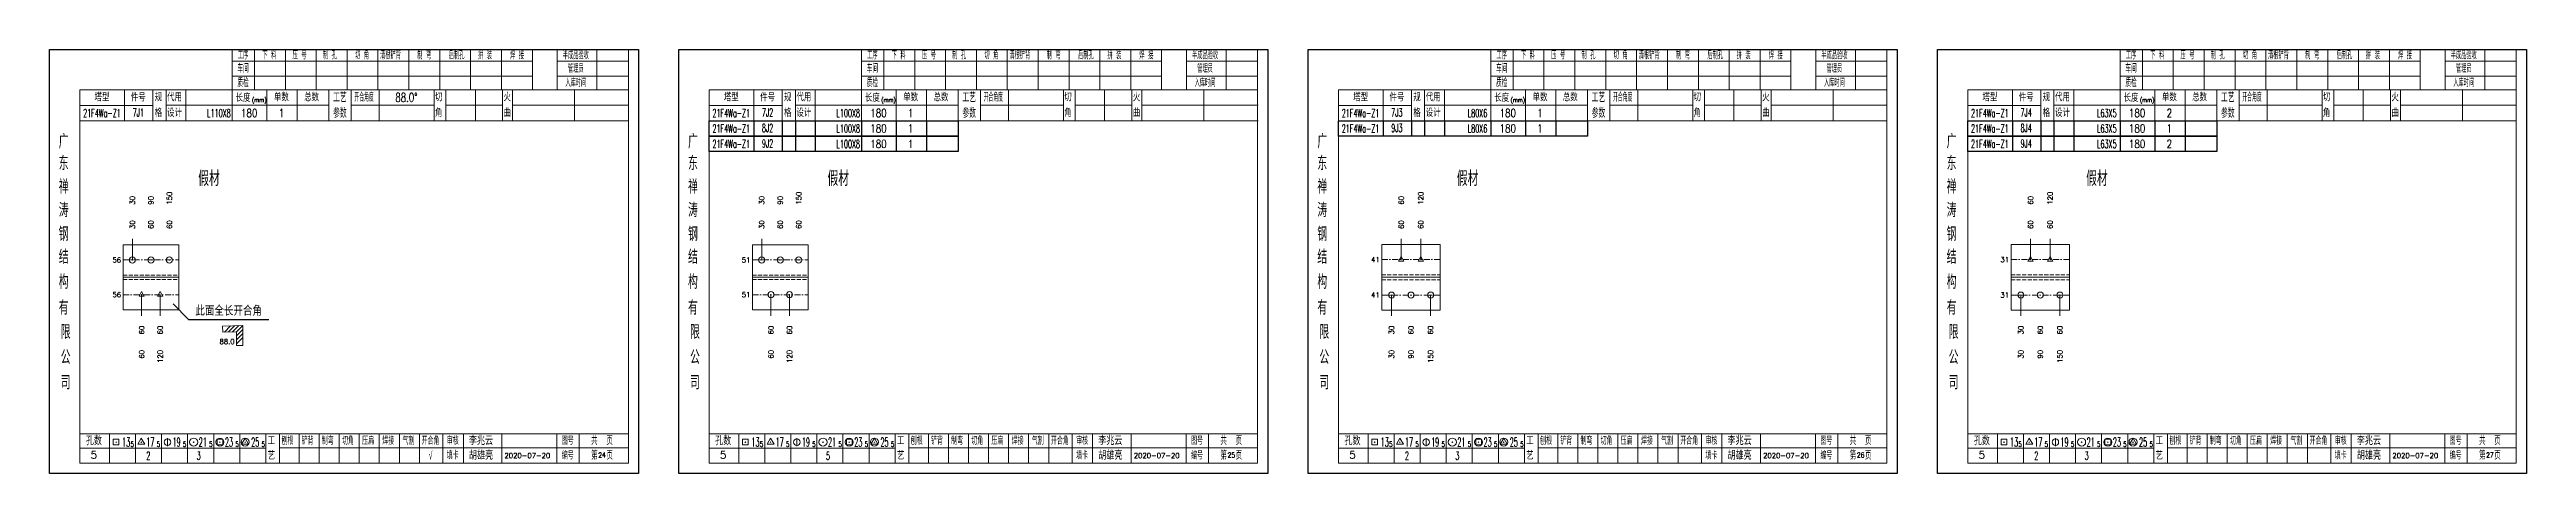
# Model space of a CAD drawing. Extents: x 1310 to 15542, y -76 to 8381.
# Drawn here: x 8695 to 9924, y 1944 to 2154 of the extents above; entities that cross this region are included whole.
import ezdxf
from ezdxf.enums import TextEntityAlignment as Align

# ---------------------------------------------------------------- set-up
doc = ezdxf.new("R2010")
doc.units = 0
doc.header["$MEASUREMENT"] = 0
doc.linetypes.add('一点画线', pattern=[5.2, 3, -1, 0.2, -1])
doc.linetypes.add('虚线', pattern=[2.75, 2, -0.75])
doc.layers.get('0').update_dxf_attribs({"linetype": 'CONTINUOUS', "lineweight": 25})
for name, color, linetype, lineweight in [('1', 7, 'CONTINUOUS', 25), ('2', 7, 'CONTINUOUS', 25), ('4', 7, 'CONTINUOUS', 25), ('5', 7, 'CONTINUOUS', 25)]:
    doc.layers.add(name, color=color, linetype=linetype, lineweight=lineweight)
doc.styles.add('HZ', font='txt.shx', dxfattribs={"width": 0.7, "oblique": 12, "bigfont": 'hztxt.shx'})
doc.styles.get("Standard").update_dxf_attribs({"font": 'simplex.shx', "width": 0.7, "height": 3, "bigfont": 'gbhzfs.shx'})

msp = doc.modelspace()

# ---------------------------------------------------------------- texts
at = {"color": 7, "linetype": 'Continuous', "lineweight": 13}
for s, p in [('30', (8736.507, 2076.974)), ('90', (8745.696, 2076.974)), ('150', (8754.886, 2076.974)), ('30', (9048.637, 2076.974)), ('90', (9057.826, 2076.974)), ('150', (9067.016, 2076.974)), ('60', (9365.853, 2076.974)), ('120', (9375.535, 2076.974)), ('60', (9677.983, 2076.974)), ('120', (9687.665, 2076.974))]:
    msp.add_text(s, height=2.5, rotation=90, dxfattribs=at).set_placement(p, align=Align.MIDDLE_LEFT)
at = {"color": 8, "linetype": 'Continuous', "lineweight": 9}
for s, p in [('30', (8736.507, 2064.974)), ('60', (8745.696, 2064.974)), ('60', (8754.886, 2064.974)), ('30', (9048.637, 2064.974)), ('60', (9057.826, 2064.974)), ('60', (9067.016, 2064.974)), ('60', (9365.853, 2064.974)), ('60', (9375.535, 2064.974)), ('60', (9677.983, 2064.974)), ('60', (9687.665, 2064.974))]:
    msp.add_text(s, height=2.5, rotation=90, dxfattribs=at).set_placement(p, align=Align.MIDDLE_LEFT)
at = {"color": 7, "linetype": 'Continuous', "lineweight": 13}
for s, p in [('56', (8730.912, 2049.565)), ('51', (9043.042, 2049.565)), ('41', (9355.172, 2049.787)), ('31', (9667.302, 2049.787)), ('56', (8730.912, 2032.383)), ('51', (9043.042, 2032.383)), ('41', (9355.172, 2032.162)), ('31', (9667.302, 2032.162))]:
    msp.add_text(s, height=2.5, dxfattribs=at).set_placement(p, align=Align.MIDDLE_RIGHT)
at = {"color": 2, "style": 'HZ'}
msp.add_text('此面全长开合角', height=4.5, dxfattribs=at).set_placement((8767.716, 2021.979))
at = {"layer": '1', "color": 8, "linetype": 'Continuous', "lineweight": 9}
for s, p in [('60', (8741.101, 2016.974)), ('60', (8750.291, 2016.974)), ('60', (9053.231, 2016.974)), ('60', (9062.421, 2016.974)), ('30', (9361.012, 2016.974)), ('60', (9370.694, 2016.974)), ('60', (9380.376, 2016.974)), ('30', (9673.142, 2016.974)), ('60', (9682.824, 2016.974)), ('60', (9692.506, 2016.974))]:
    msp.add_text(s, height=2.5, rotation=90, dxfattribs=at).set_placement(p, align=Align.MIDDLE_RIGHT)
at = {"layer": '1', "color": 7, "linetype": 'Continuous', "lineweight": 13}
for s, p in [('60', (8741.101, 2004.974)), ('120', (8750.291, 2004.974)), ('60', (9053.231, 2004.974)), ('120', (9062.421, 2004.974)), ('30', (9361.012, 2004.974)), ('90', (9370.694, 2004.974)), ('150', (9380.376, 2004.974)), ('30', (9673.142, 2004.974)), ('90', (9682.824, 2004.974)), ('150', (9692.506, 2004.974))]:
    msp.add_text(s, height=2.5, rotation=90, dxfattribs=at).set_placement(p, align=Align.MIDDLE_RIGHT)
at = {"layer": '2', "color": 7, "linetype": 'Continuous', "lineweight": 13}
msp.add_text('88.0', height=2.5, dxfattribs=at).set_placement((8787.215, 2007.151), align=Align.BOTTOM_RIGHT)
at = {"layer": '4', "color": 1, "linetype": 'Continuous', "lineweight": 25}
for s, height, width, p in [('工序', 3.7, 0.7, (8791.412, 2150.931)), ('下 料', 3.7, 0.7, (8804.412, 2150.931)), ('压 号', 3.7, 0.7, (8819.412, 2150.931)), ('制 孔', 3.7, 0.7, (8834.412, 2150.931)), ('切 角', 3.7, 0.7, (8850.412, 2150.931)), ('清根铲背 ', 3.7, 0.7, (8865.412, 2150.931)), (' 制 弯', 3.7, 0.7, (8880.412, 2150.931)), (' 后制孔', 3.7, 0.7, (8896.412, 2150.931)), ('拼 装', 3.7, 0.7, (8911.412, 2150.931)), (' 焊 接', 3.7, 0.7, (8926.412, 2150.931)), ('半成品验收', 3.7, 0.7, (8956.412, 2150.931)), ('工序', 3.7, 0.7, (9103.542, 2150.931)), ('下 料', 3.7, 0.7, (9116.542, 2150.931)), ('压 号', 3.7, 0.7, (9131.542, 2150.931)), ('制 孔', 3.7, 0.7, (9146.542, 2150.931)), ('切 角', 3.7, 0.7, (9162.542, 2150.931)), ('清根铲背 ', 3.7, 0.7, (9177.542, 2150.931)), (' 制 弯', 3.7, 0.7, (9192.542, 2150.931)), (' 后制孔', 3.7, 0.7, (9208.542, 2150.931)), ('拼 装', 3.7, 0.7, (9223.542, 2150.931)), (' 焊 接', 3.7, 0.7, (9238.542, 2150.931)), ('半成品验收', 3.7, 0.7, (9268.542, 2150.931)), ('工序', 3.7, 0.7, (9415.672, 2150.931)), ('下 料', 3.7, 0.7, (9428.672, 2150.931)), ('压 号', 3.7, 0.7, (9443.672, 2150.931)), ('制 孔', 3.7, 0.7, (9458.672, 2150.931)), ('切 角', 3.7, 0.7, (9474.672, 2150.931)), ('清根铲背 ', 3.7, 0.7, (9489.672, 2150.931)), (' 制 弯', 3.7, 0.7, (9504.672, 2150.931)), (' 后制孔', 3.7, 0.7, (9520.672, 2150.931)), ('拼 装', 3.7, 0.7, (9535.672, 2150.931)), (' 焊 接', 3.7, 0.7, (9550.672, 2150.931)), ('半成品验收', 3.7, 0.7, (9580.672, 2150.931)), ('工序', 3.7, 0.7, (9727.802, 2150.931)), ('下 料', 3.7, 0.7, (9740.802, 2150.931)), ('压 号', 3.7, 0.7, (9755.802, 2150.931)), ('制 孔', 3.7, 0.7, (9770.802, 2150.931)), ('切 角', 3.7, 0.7, (9786.802, 2150.931)), ('清根铲背 ', 3.7, 0.7, (9801.802, 2150.931)), (' 制 弯', 3.7, 0.7, (9816.802, 2150.931)), (' 后制孔', 3.7, 0.7, (9832.802, 2150.931)), ('拼 装', 3.7, 0.7, (9847.802, 2150.931)), (' 焊 接', 3.7, 0.7, (9862.802, 2150.931)), ('半成品验收', 3.7, 0.7, (9892.802, 2150.931)), ('质检', 4, 0.7, (8791.412, 2137.271)), ('车间', 4, 0.7, (8791.412, 2144.331)), ('入库时间', 3.7, 0.7, (8956.412, 2137.271)), ('管理员', 3.7, 0.7, (8956.412, 2144.331)), ('质检', 4, 0.7, (9103.542, 2137.271)), ('车间', 4, 0.7, (9103.542, 2144.331)), ('入库时间', 3.7, 0.7, (9268.542, 2137.271)), ('管理员', 3.7, 0.7, (9268.542, 2144.331)), ('质检', 4, 0.7, (9415.672, 2137.271)), ('车间', 4, 0.7, (9415.672, 2144.331)), ('入库时间', 3.7, 0.7, (9580.672, 2137.271)), ('管理员', 3.7, 0.7, (9580.672, 2144.331)), ('质检', 4, 0.7, (9727.802, 2137.271)), ('车间', 4, 0.7, (9727.802, 2144.331)), ('入库时间', 3.7, 0.7, (9892.802, 2137.271)), ('管理员', 3.7, 0.7, (9892.802, 2144.331)), ('(mm)', 2.24, 0.7, (8799.412, 2128.831)), ('工艺', 4.8, 0.7, (8839.412, 2130.091)), ('开合角度', 4, 0.6, (8851.412, 2130.091)), ('88.0%%d', 4.47, 0.7, (8872.412, 2130.091)), ('(mm)', 2.24, 0.7, (9111.542, 2128.831)), ('工艺', 4.8, 0.7, (9151.542, 2130.091)), ('开合角度', 4, 0.6, (9163.542, 2130.091)), ('(mm)', 2.24, 0.7, (9423.672, 2128.831)), ('工艺', 4.8, 0.7, (9463.672, 2130.091)), ('开合角度', 4, 0.6, (9475.672, 2130.091)), ('(mm)', 2.24, 0.7, (9735.802, 2128.831)), ('工艺', 4.8, 0.7, (9775.802, 2130.091)), ('开合角度', 4, 0.6, (9787.802, 2130.091)), ('21F4Wa-Z1', 4, 0.5, (8721.412, 2122.351)), ('7J1', 4, 0.5, (8739.412, 2122.601)), ('L110X8', 4, 0.5, (8779.412, 2122.331)), ('180', 4, 0.8, (8794.412, 2122.381)), ('1', 4, 0.8, (8810.412, 2122.381)), ('参数', 4.8, 0.7, (8839.412, 2122.381)), ('21F4Wa-Z1', 4, 0.5, (9033.542, 2122.351)), ('21F4Wa-Z1', 4, 0.5, (9033.542, 2114.701)), ('7J2', 4, 0.5, (9051.542, 2122.601)), ('8J2', 4, 0.5, (9051.542, 2114.951)), ('L100X8', 4, 0.5, (9091.542, 2122.331)), ('L100X8', 4, 0.5, (9091.542, 2114.681)), ('180', 4, 0.8, (9106.542, 2122.381)), ('180', 4, 0.8, (9106.542, 2114.731)), ('1', 4, 0.8, (9122.542, 2122.381)), ('1', 4, 0.8, (9122.542, 2114.731)), ('参数', 4.8, 0.7, (9151.542, 2122.381)), ('21F4Wa-Z1', 4, 0.5, (9345.672, 2122.351)), ('21F4Wa-Z1', 4, 0.5, (9345.672, 2114.701)), ('7J3', 4, 0.5, (9363.672, 2122.601)), ('9J3', 4, 0.5, (9363.672, 2114.951)), ('L80X6', 4, 0.5, (9403.672, 2122.331)), ('L80X6', 4, 0.5, (9403.672, 2114.681)), ('180', 4, 0.8, (9418.672, 2122.381)), ('180', 4, 0.8, (9418.672, 2114.731)), ('1', 4, 0.8, (9434.672, 2122.381)), ('1', 4, 0.8, (9434.672, 2114.731)), ('参数', 4.8, 0.7, (9463.672, 2122.381)), ('21F4Wa-Z1', 4, 0.5, (9657.802, 2122.351)), ('21F4Wa-Z1', 4, 0.5, (9657.802, 2114.701)), ('7J4', 4, 0.5, (9675.802, 2122.601)), ('8J4', 4, 0.5, (9675.802, 2114.951)), ('L63X5', 4, 0.5, (9715.802, 2122.331)), ('L63X5', 4, 0.5, (9715.802, 2114.681)), ('180', 4, 0.8, (9730.802, 2122.381)), ('180', 4, 0.8, (9730.802, 2114.731)), ('2', 4, 0.8, (9746.802, 2122.381)), ('1', 4, 0.8, (9746.802, 2114.731)), ('参数', 4.8, 0.7, (9775.802, 2122.381)), ('广', 6.96, 0.7, (8702.412, 2108.301)), ('东', 6.96, 0.7, (8702.412, 2097.511)), ('广', 6.96, 0.7, (9014.542, 2108.301)), ('东', 6.96, 0.7, (9014.542, 2097.511)), ('21F4Wa-Z1', 4, 0.5, (9033.542, 2107.051)), ('9J2', 4, 0.5, (9051.542, 2107.301)), ('L100X8', 4, 0.5, (9091.542, 2107.031)), ('180', 4, 0.8, (9106.542, 2107.081)), ('1', 4, 0.8, (9122.542, 2107.081)), ('广', 6.96, 0.7, (9326.672, 2108.301)), ('东', 6.96, 0.7, (9326.672, 2097.511)), ('广', 6.96, 0.7, (9638.802, 2108.301)), ('东', 6.96, 0.7, (9638.802, 2097.511)), ('21F4Wa-Z1', 4, 0.5, (9657.802, 2107.051)), ('9J4', 4, 0.5, (9675.802, 2107.301)), ('L63X5', 4, 0.5, (9715.802, 2107.031)), ('180', 4, 0.8, (9730.802, 2107.081)), ('2', 4, 0.8, (9746.802, 2107.081)), ('禅', 6.96, 0.7, (8702.412, 2085.921)), ('禅', 6.96, 0.7, (9014.542, 2085.921)), ('禅', 6.96, 0.7, (9326.672, 2085.921)), ('禅', 6.96, 0.7, (9638.802, 2085.921)), ('涛', 6.96, 0.7, (8702.412, 2074.321)), ('涛', 6.96, 0.7, (9014.542, 2074.321)), ('涛', 6.96, 0.7, (9326.672, 2074.321)), ('涛', 6.96, 0.7, (9638.802, 2074.321)), ('钢', 6.96, 0.7, (8702.412, 2062.431)), ('钢', 6.96, 0.7, (9014.542, 2062.431)), ('钢', 6.96, 0.7, (9326.672, 2062.431)), ('钢', 6.96, 0.7, (9638.802, 2062.431)), ('结', 6.96, 0.7, (8702.412, 2051.121)), ('结', 6.96, 0.7, (9014.542, 2051.121)), ('结', 6.96, 0.7, (9326.672, 2051.121)), ('结', 6.96, 0.7, (9638.802, 2051.121)), ('构', 6.96, 0.7, (8702.412, 2038.741)), ('构', 6.96, 0.7, (9014.542, 2038.741)), ('构', 6.96, 0.7, (9326.672, 2038.741)), ('构', 6.96, 0.7, (9638.802, 2038.741)), ('有', 6.96, 0.7, (8702.412, 2025.931)), ('有', 6.96, 0.7, (9014.542, 2025.931)), ('有', 6.96, 0.7, (9326.672, 2025.931)), ('有', 6.96, 0.7, (9638.802, 2025.931)), ('限', 6.96, 0.7, (8703.412, 2013.931)), ('限', 6.96, 0.7, (9015.542, 2013.931)), ('限', 6.96, 0.7, (9327.672, 2013.931)), ('限', 6.96, 0.7, (9639.802, 2013.931)), ('公', 6.96, 0.7, (8703.412, 2001.391)), ('公', 6.96, 0.7, (9015.542, 2001.391)), ('公', 6.96, 0.7, (9327.672, 2001.391)), ('公', 6.96, 0.7, (9639.802, 2001.391)), ('司', 6.96, 0.7, (8703.412, 1988.911)), ('司', 6.96, 0.7, (9015.542, 1988.911)), ('司', 6.96, 0.7, (9327.672, 1988.911)), ('司', 6.96, 0.7, (9639.802, 1988.911)), ('13', 4.47, 0.5, (8733.412, 1959.331)), ('5', 2.68, 0.6, (8736.412, 1958.331)), ('2', 4, 0.5, (8744.412, 1952.581)), ('17', 4.47, 0.5, (8745.412, 1959.331)), ('5', 2.68, 0.6, (8749.412, 1958.331)), ('19', 4.47, 0.5, (8758.412, 1959.331)), ('5', 2.68, 0.6, (8762.412, 1958.331)), ('3', 4, 0.5, (8769.412, 1952.581)), ('21', 4.47, 0.5, (8771.412, 1959.331)), ('5', 2.68, 0.6, (8775.412, 1958.331)), ('23', 4.47, 0.5, (8784.412, 1959.331)), ('5', 2.68, 0.6, (8788.412, 1958.331)), ('25', 4.47, 0.5, (8797.412, 1959.331)), ('5', 2.68, 0.6, (8801.412, 1958.331)), ('刨根', 3.7, 0.8, (8813.412, 1959.931)), ('铲背', 3.7, 0.8, (8823.412, 1959.931)), ('制弯', 3.7, 0.8, (8833.412, 1959.931)), ('切角', 3.7, 0.8, (8843.412, 1959.931)), ('压扁', 3.7, 0.8, (8853.412, 1959.931)), ('焊接', 3.7, 0.8, (8863.412, 1959.931)), ('气割', 3.7, 0.8, (8873.412, 1959.931)), ('开合角', 3.7, 0.8, (8884.412, 1959.931)), ('√', 4, 0.6, (8884.412, 1952.661)), ('填卡', 3.7, 0.8, (8895.412, 1952.661)), ('审核', 3.7, 0.8, (8895.412, 1959.931)), ('编号', 3.7, 0.8, (8952.412, 1952.661)), ('图号', 3.7, 0.8, (8952.412, 1959.931)), ('第  页', 4, 0.8, (8969.412, 1952.661)), ('共  页', 4, 0.8, (8969.412, 1959.931)), ('13', 4.47, 0.5, (9045.542, 1959.331)), ('5', 2.68, 0.6, (9048.542, 1958.331)), ('17', 4.47, 0.5, (9057.542, 1959.331)), ('5', 2.68, 0.6, (9061.542, 1958.331)), ('19', 4.47, 0.5, (9070.542, 1959.331)), ('5', 2.68, 0.6, (9074.542, 1958.331)), ('5', 4, 0.5, (9081.542, 1952.581)), ('21', 4.47, 0.5, (9083.542, 1959.331)), ('5', 2.68, 0.6, (9087.542, 1958.331)), ('23', 4.47, 0.5, (9096.542, 1959.331)), ('5', 2.68, 0.6, (9100.542, 1958.331)), ('25', 4.47, 0.5, (9109.542, 1959.331)), ('5', 2.68, 0.6, (9113.542, 1958.331)), ('刨根', 3.7, 0.8, (9125.542, 1959.931)), ('铲背', 3.7, 0.8, (9135.542, 1959.931)), ('制弯', 3.7, 0.8, (9145.542, 1959.931)), ('切角', 3.7, 0.8, (9155.542, 1959.931)), ('压扁', 3.7, 0.8, (9165.542, 1959.931)), ('焊接', 3.7, 0.8, (9175.542, 1959.931)), ('气割', 3.7, 0.8, (9185.542, 1959.931)), ('开合角', 3.7, 0.8, (9196.542, 1959.931)), ('填卡', 3.7, 0.8, (9207.542, 1952.661)), ('审核', 3.7, 0.8, (9207.542, 1959.931)), ('编号', 3.7, 0.8, (9264.542, 1952.661)), ('图号', 3.7, 0.8, (9264.542, 1959.931)), ('第  页', 4, 0.8, (9281.542, 1952.661)), ('共  页', 4, 0.8, (9281.542, 1959.931)), ('13', 4.47, 0.5, (9357.672, 1959.331)), ('5', 2.68, 0.6, (9360.672, 1958.331)), ('2', 4, 0.5, (9368.672, 1952.581)), ('17', 4.47, 0.5, (9369.672, 1959.331)), ('5', 2.68, 0.6, (9373.672, 1958.331)), ('19', 4.47, 0.5, (9382.672, 1959.331)), ('5', 2.68, 0.6, (9386.672, 1958.331)), ('3', 4, 0.5, (9393.672, 1952.581)), ('21', 4.47, 0.5, (9395.672, 1959.331)), ('5', 2.68, 0.6, (9399.672, 1958.331)), ('23', 4.47, 0.5, (9408.672, 1959.331)), ('5', 2.68, 0.6, (9412.672, 1958.331)), ('25', 4.47, 0.5, (9421.672, 1959.331)), ('5', 2.68, 0.6, (9425.672, 1958.331)), ('刨根', 3.7, 0.8, (9437.672, 1959.931)), ('铲背', 3.7, 0.8, (9447.672, 1959.931)), ('制弯', 3.7, 0.8, (9457.672, 1959.931)), ('切角', 3.7, 0.8, (9467.672, 1959.931)), ('压扁', 3.7, 0.8, (9477.672, 1959.931)), ('焊接', 3.7, 0.8, (9487.672, 1959.931)), ('气割', 3.7, 0.8, (9497.672, 1959.931)), ('开合角', 3.7, 0.8, (9508.672, 1959.931)), ('填卡', 3.7, 0.8, (9519.672, 1952.661)), ('审核', 3.7, 0.8, (9519.672, 1959.931)), ('编号', 3.7, 0.8, (9576.672, 1952.661)), ('图号', 3.7, 0.8, (9576.672, 1959.931)), ('第  页', 4, 0.8, (9593.672, 1952.661)), ('共  页', 4, 0.8, (9593.672, 1959.931)), ('13', 4.47, 0.5, (9669.802, 1959.331)), ('5', 2.68, 0.6, (9672.802, 1958.331)), ('2', 4, 0.5, (9680.802, 1952.581)), ('17', 4.47, 0.5, (9681.802, 1959.331)), ('5', 2.68, 0.6, (9685.802, 1958.331)), ('19', 4.47, 0.5, (9694.802, 1959.331)), ('5', 2.68, 0.6, (9698.802, 1958.331)), ('3', 4, 0.5, (9705.802, 1952.581)), ('21', 4.47, 0.5, (9707.802, 1959.331)), ('5', 2.68, 0.6, (9711.802, 1958.331)), ('23', 4.47, 0.5, (9720.802, 1959.331)), ('5', 2.68, 0.6, (9724.802, 1958.331)), ('25', 4.47, 0.5, (9733.802, 1959.331)), ('5', 2.68, 0.6, (9737.802, 1958.331)), ('刨根', 3.7, 0.8, (9749.802, 1959.931)), ('铲背', 3.7, 0.8, (9759.802, 1959.931)), ('制弯', 3.7, 0.8, (9769.802, 1959.931)), ('切角', 3.7, 0.8, (9779.802, 1959.931)), ('压扁', 3.7, 0.8, (9789.802, 1959.931)), ('焊接', 3.7, 0.8, (9799.802, 1959.931)), ('气割', 3.7, 0.8, (9809.802, 1959.931)), ('开合角', 3.7, 0.8, (9820.802, 1959.931)), ('填卡', 3.7, 0.8, (9831.802, 1952.661)), ('审核', 3.7, 0.8, (9831.802, 1959.931)), ('编号', 3.7, 0.8, (9888.802, 1952.661)), ('图号', 3.7, 0.8, (9888.802, 1959.931)), ('第  页', 4, 0.8, (9905.802, 1952.661)), ('共  页', 4, 0.8, (9905.802, 1959.931))]:
    msp.add_text(s, height=height, dxfattribs=dict(at, width=width)).set_placement(p, align=Align.MIDDLE_CENTER)
for s, height, p in [('塔型', 3.7, (8721.412, 2130.061)), ('件号', 3.7, (8739.412, 2130.061)), ('规', 3.7, (8749.412, 2130.091)), ('代用', 3.7, (8757.412, 2130.091)), ('长度', 3.7, (8791.412, 2129.831)), ('单数', 3.7, (8810.412, 2130.091)), ('总数', 3.7, (8825.412, 2130.091)), ('切', 3.7, (8888.412, 2130.091)), ('火', 3.7, (8922.412, 2130.091)), ('塔型', 3.7, (9033.542, 2130.061)), ('件号', 3.7, (9051.542, 2130.061)), ('规', 3.7, (9061.542, 2130.091)), ('代用', 3.7, (9069.542, 2130.091)), ('长度', 3.7, (9103.542, 2129.831)), ('单数', 3.7, (9122.542, 2130.091)), ('总数', 3.7, (9137.542, 2130.091)), ('切', 3.7, (9200.542, 2130.091)), ('火', 3.7, (9234.542, 2130.091)), ('塔型', 3.7, (9345.672, 2130.061)), ('件号', 3.7, (9363.672, 2130.061)), ('规', 3.7, (9373.672, 2130.091)), ('代用', 3.7, (9381.672, 2130.091)), ('长度', 3.7, (9415.672, 2129.831)), ('单数', 3.7, (9434.672, 2130.091)), ('总数', 3.7, (9449.672, 2130.091)), ('切', 3.7, (9512.672, 2130.091)), ('火', 3.7, (9546.672, 2130.091)), ('塔型', 3.7, (9657.802, 2130.061)), ('件号', 3.7, (9675.802, 2130.061)), ('规', 3.7, (9685.802, 2130.091)), ('代用', 3.7, (9693.802, 2130.091)), ('长度', 3.7, (9727.802, 2129.831)), ('单数', 3.7, (9746.802, 2130.091)), ('总数', 3.7, (9761.802, 2130.091)), ('切', 3.7, (9824.802, 2130.091)), ('火', 3.7, (9858.802, 2130.091)), ('格', 3.7, (8749.412, 2122.381)), ('设计', 3.7, (8757.412, 2122.381)), ('角', 3.7, (8888.412, 2122.381)), ('曲', 3.7, (8922.412, 2122.381)), ('格', 3.7, (9061.542, 2122.381)), ('设计', 3.7, (9069.542, 2122.381)), ('角', 3.7, (9200.542, 2122.381)), ('曲', 3.7, (9234.542, 2122.381)), ('格', 3.7, (9373.672, 2122.381)), ('设计', 3.7, (9381.672, 2122.381)), ('角', 3.7, (9512.672, 2122.381)), ('曲', 3.7, (9546.672, 2122.381)), ('格', 3.7, (9685.802, 2122.381)), ('设计', 3.7, (9693.802, 2122.381)), ('角', 3.7, (9824.802, 2122.381)), ('曲', 3.7, (9858.802, 2122.381)), ('孔数', 4, (8717.412, 1959.851)), ('5', 3.7, (8717.412, 1953.021)), ('工', 3.7, (8805.412, 1959.931)), ('艺', 3.7, (8805.412, 1952.581)), ('李兆云', 4, (8909.412, 1959.931)), ('胡雄亮', 4, (8909.412, 1952.661)), ('2020-07-20', 2.5, (8932.412, 1952.661)), ('孔数', 4, (9029.542, 1959.851)), ('5', 3.7, (9029.542, 1953.021)), ('工', 3.7, (9117.542, 1959.931)), ('艺', 3.7, (9117.542, 1952.581)), ('李兆云', 4, (9221.542, 1959.931)), ('胡雄亮', 4, (9221.542, 1952.661)), ('2020-07-20', 2.5, (9244.542, 1952.661)), ('孔数', 4, (9341.672, 1959.851)), ('5', 3.7, (9341.672, 1953.021)), ('工', 3.7, (9429.672, 1959.931)), ('艺', 3.7, (9429.672, 1952.581)), ('李兆云', 4, (9533.672, 1959.931)), ('胡雄亮', 4, (9533.672, 1952.661)), ('2020-07-20', 2.5, (9556.672, 1952.661)), ('孔数', 4, (9653.802, 1959.851)), ('5', 3.7, (9653.802, 1953.021)), ('工', 3.7, (9741.802, 1959.931)), ('艺', 3.7, (9741.802, 1952.581)), ('李兆云', 4, (9845.802, 1959.931)), ('胡雄亮', 4, (9845.802, 1952.661)), ('2020-07-20', 2.5, (9868.802, 1952.661))]:
    msp.add_text(s, height=height, dxfattribs=at).set_placement(p, align=Align.MIDDLE_CENTER)
at = {"layer": '4', "color": 4, "linetype": 'Continuous', "lineweight": 25}
for p in [(8774.498, 2089.945), (9086.628, 2089.945), (9398.758, 2089.945), (9710.888, 2089.945)]:
    msp.add_text('假材', height=7.4, dxfattribs=at).set_placement(p, align=Align.MIDDLE_CENTER)
at = {"layer": '4', "color": 6, "linetype": 'Continuous', "lineweight": 25, "width": 0.8}
for s, p in [('24', (8969.437, 1952.889)), ('25', (9281.567, 1952.889)), ('26', (9593.697, 1952.889)), ('27', (9905.827, 1952.889))]:
    msp.add_text(s, height=2.5, dxfattribs=at).set_placement(p, align=Align.MIDDLE_CENTER)

# ---------------------------------------------------------------- blocks, each defined once
blk = doc.blocks.new('孔21.5')
at = {"layer": '5', "color": 7, "linetype": 'Continuous', "lineweight": 13}
for p, q in [((-0.1, -0.1), (0.1, 0.1)), ((0.1, -0.1), (-0.1, 0.1))]:
    blk.add_line(p, q, dxfattribs=at)
blk.add_circle((0, 0), 1, dxfattribs=at)
blk = doc.blocks.new('孔17.5')
at = {"layer": '5', "color": 7, "linetype": 'Continuous', "lineweight": 13}
for p, q in [((0, 1), (-0.866, -0.5)), ((-0.1, -0.1), (0.1, 0.1)), ((0.1, -0.1), (-0.1, 0.1)), ((0.866, -0.5), (0, 1)), ((-0.866, -0.5), (0.866, -0.5))]:
    blk.add_line(p, q, dxfattribs=at)
blk = doc.blocks.new('1主视-编号栏-道亨角钢')
at = {"linetype": 'Continuous'}
for p, q in [((22.12, 0), (22.12, -7.65)), ((36.27, 0), (36.27, -7.65)), ((42.77, 0), (42.77, -7.65)), ((52.64, 0), (52.64, -7.65)), ((75.62, 0), (75.62, -7.65)), ((92.74, 0), (92.74, -7.65)), ((107.79, 0), (107.79, -7.65))]:
    blk.add_line(p, q, dxfattribs=at)
blk.add_lwpolyline([(0, 0), (123.49, 0), (123.49, -7.65), (0, -7.65)], close=True, dxfattribs=at)
blk = doc.blocks.new('CTJGK')
at = {"color": 6, "linetype": 'Continuous'}
for p, q in [((0, 209.97), (292.13, 209.97)), ((0, 0), (0, 209.97)), ((292.13, 209.97), (292.13, 0)), ((292.13, 0), (0, 0))]:
    blk.add_line(p, q, dxfattribs=at)

# ---------------------------------------------------------------- linework, layer by layer
at = {"color": 7, "linetype": 'Continuous', "lineweight": 18}
for p, q in [((8731.912, 2057.065), (8731.912, 2024.883)), ((8731.912, 2057.065), (8759.481, 2057.065)), ((8759.481, 2057.065), (8759.481, 2024.883)), ((9044.042, 2057.065), (9044.042, 2024.883)), ((9044.042, 2057.065), (9071.611, 2057.065)), ((9071.611, 2057.065), (9071.611, 2024.883)), ((9356.172, 2057.287), (9356.172, 2024.662)), ((9356.172, 2057.287), (9385.216, 2057.287)), ((9385.216, 2057.287), (9385.216, 2024.662)), ((9668.302, 2057.287), (9668.302, 2024.662)), ((9668.302, 2057.287), (9697.346, 2057.287)), ((9697.346, 2057.287), (9697.346, 2024.662)), ((8731.912, 2040.974), (8759.481, 2040.974)), ((9044.042, 2040.974), (9071.611, 2040.974)), ((9356.172, 2040.974), (9385.216, 2040.974)), ((9668.302, 2040.974), (9697.346, 2040.974))]:
    msp.add_line(p, q, dxfattribs=at)
at = {"color": 7, "linetype": 'Continuous', "lineweight": 13}
for p, q in [((8736.507, 2049.565), (8736.507, 2059.974)), ((9048.637, 2049.565), (9048.637, 2059.974)), ((9365.853, 2049.787), (9365.853, 2059.974)), ((9375.535, 2049.787), (9375.535, 2059.974)), ((9677.983, 2049.787), (9677.983, 2059.974)), ((9687.665, 2049.787), (9687.665, 2059.974)), ((8741.101, 2032.383), (8741.101, 2021.974)), ((8750.291, 2032.383), (8750.291, 2021.974)), ((9053.231, 2032.383), (9053.231, 2021.974)), ((9062.421, 2032.383), (9062.421, 2021.974)), ((9361.012, 2032.162), (9361.012, 2021.974)), ((9380.376, 2032.162), (9380.376, 2021.974)), ((9673.142, 2032.162), (9673.142, 2021.974)), ((9692.506, 2032.162), (9692.506, 2021.974))]:
    msp.add_line(p, q, dxfattribs=at)
at = {"color": 3, "linetype": '一点画线', "lineweight": 13}
for p, q in [((8731.912, 2049.565), (8759.481, 2049.565)), ((9044.042, 2049.565), (9071.611, 2049.565)), ((9356.172, 2049.787), (9385.216, 2049.787)), ((9668.302, 2049.787), (9697.346, 2049.787)), ((8731.912, 2032.383), (8759.481, 2032.383)), ((9044.042, 2032.383), (9071.611, 2032.383)), ((9356.172, 2032.162), (9385.216, 2032.162)), ((9668.302, 2032.162), (9697.346, 2032.162))]:
    msp.add_line(p, q, dxfattribs=at)
at = {"color": 1, "linetype": '虚线', "lineweight": 18}
for p, q in [((8731.912, 2042.065), (8759.481, 2042.065)), ((8731.912, 2039.883), (8759.481, 2039.883)), ((9044.042, 2042.065), (9071.611, 2042.065)), ((9044.042, 2039.883), (9071.611, 2039.883)), ((9356.172, 2042.287), (9385.216, 2042.287)), ((9356.172, 2039.662), (9385.216, 2039.662)), ((9668.302, 2042.287), (9697.346, 2042.287)), ((9668.302, 2039.662), (9697.346, 2039.662))]:
    msp.add_line(p, q, dxfattribs=at)
at = {"color": 0, "linetype": 'Continuous'}
for p, q in [((8756.693, 2027.894), (8764.391, 2020.116)), ((8764.391, 2020.116), (8804.207, 2020.116))]:
    msp.add_line(p, q, dxfattribs=at)
at = {"layer": '1', "color": 7, "linetype": 'Continuous', "lineweight": 18}
for p, q in [((8731.912, 2024.883), (8759.481, 2024.883)), ((9044.042, 2024.883), (9071.611, 2024.883)), ((9356.172, 2024.662), (9385.216, 2024.662)), ((9668.302, 2024.662), (9697.346, 2024.662))]:
    msp.add_line(p, q, dxfattribs=at)
at = {"layer": '2', "color": 7, "linetype": 'Continuous', "lineweight": 13}
for p, q in [((8791.215, 2017.151), (8781.222, 2016.802)), ((8781.222, 2016.802), (8781.326, 2013.804)), ((8782.219, 2013.835), (8785.219, 2016.942)), ((8784.218, 2013.905), (8787.218, 2017.012)), ((8786.217, 2013.975), (8789.217, 2017.081)), ((8788.215, 2014.045), (8791.215, 2017.151)), ((8788.215, 2012.045), (8791.215, 2015.151)), ((8791.215, 2007.151), (8791.215, 2017.151)), ((8781.326, 2013.804), (8788.215, 2014.045)), ((8788.215, 2014.045), (8788.215, 2007.151)), ((8788.215, 2010.045), (8791.215, 2013.151)), ((8788.215, 2008.045), (8791.215, 2011.151)), ((8788.215, 2007.151), (8791.215, 2007.151))]:
    msp.add_line(p, q, dxfattribs=at)
at = {"layer": '4', "color": 1, "linetype": 'Continuous', "lineweight": 18}
for p, q in [((8695.412, 2153.801), (8695.412, 1943.831)), ((8987.542, 2153.801), (8695.412, 2153.801)), ((8786.042, 2153.801), (8786.042, 2133.961)), ((8797.072, 2153.801), (8797.072, 2133.941)), ((8812.382, 2153.801), (8812.382, 2133.941)), ((8827.702, 2153.801), (8827.702, 2133.941)), ((8843.012, 2153.801), (8843.012, 2133.941)), ((8858.322, 2153.801), (8858.322, 2133.941)), ((8873.632, 2153.801), (8873.632, 2133.941)), ((8888.952, 2153.801), (8888.952, 2133.941)), ((8904.262, 2153.801), (8904.262, 2133.941)), ((8919.572, 2153.801), (8919.572, 2133.941)), ((8934.882, 2153.801), (8934.882, 2133.961)), ((8934.882, 2153.801), (8934.882, 2133.941)), ((8947.162, 2153.801), (8947.162, 2133.941)), ((8966.912, 2153.801), (8966.912, 2133.941)), ((8982.492, 2153.801), (8982.492, 2133.941)), ((8987.542, 2124.001), (8987.542, 2153.801)), ((9007.542, 2153.801), (9007.542, 1943.831)), ((9299.672, 2153.801), (9007.542, 2153.801)), ((9098.172, 2153.801), (9098.172, 2133.961)), ((9109.202, 2153.801), (9109.202, 2133.941)), ((9124.512, 2153.801), (9124.512, 2133.941)), ((9139.832, 2153.801), (9139.832, 2133.941)), ((9155.142, 2153.801), (9155.142, 2133.941)), ((9170.452, 2153.801), (9170.452, 2133.941)), ((9185.762, 2153.801), (9185.762, 2133.941)), ((9201.082, 2153.801), (9201.082, 2133.941)), ((9216.392, 2153.801), (9216.392, 2133.941)), ((9231.702, 2153.801), (9231.702, 2133.941)), ((9247.012, 2153.801), (9247.012, 2133.961)), ((9247.012, 2153.801), (9247.012, 2133.941)), ((9259.292, 2153.801), (9259.292, 2133.941)), ((9279.042, 2153.801), (9279.042, 2133.941)), ((9294.622, 2153.801), (9294.622, 2133.941)), ((9299.672, 2124.001), (9299.672, 2153.801)), ((9319.672, 2153.801), (9319.672, 1943.831)), ((9611.802, 2153.801), (9319.672, 2153.801)), ((9410.302, 2153.801), (9410.302, 2133.961)), ((9421.332, 2153.801), (9421.332, 2133.941)), ((9436.642, 2153.801), (9436.642, 2133.941)), ((9451.962, 2153.801), (9451.962, 2133.941)), ((9467.272, 2153.801), (9467.272, 2133.941)), ((9482.582, 2153.801), (9482.582, 2133.941)), ((9497.892, 2153.801), (9497.892, 2133.941)), ((9513.212, 2153.801), (9513.212, 2133.941)), ((9528.522, 2153.801), (9528.522, 2133.941)), ((9543.832, 2153.801), (9543.832, 2133.941)), ((9559.142, 2153.801), (9559.142, 2133.961)), ((9559.142, 2153.801), (9559.142, 2133.941)), ((9571.422, 2153.801), (9571.422, 2133.941)), ((9591.172, 2153.801), (9591.172, 2133.941)), ((9606.752, 2153.801), (9606.752, 2133.941)), ((9611.802, 2124.001), (9611.802, 2153.801)), ((9631.802, 2153.801), (9631.802, 1943.831)), ((9923.932, 2153.801), (9631.802, 2153.801)), ((9722.432, 2153.801), (9722.432, 2133.961)), ((9733.462, 2153.801), (9733.462, 2133.941)), ((9748.772, 2153.801), (9748.772, 2133.941)), ((9764.092, 2153.801), (9764.092, 2133.941)), ((9779.402, 2153.801), (9779.402, 2133.941)), ((9794.712, 2153.801), (9794.712, 2133.941)), ((9810.022, 2153.801), (9810.022, 2133.941)), ((9825.342, 2153.801), (9825.342, 2133.941)), ((9840.652, 2153.801), (9840.652, 2133.941)), ((9855.962, 2153.801), (9855.962, 2133.941)), ((9871.272, 2153.801), (9871.272, 2133.961)), ((9871.272, 2153.801), (9871.272, 2133.941)), ((9883.552, 2153.801), (9883.552, 2133.941)), ((9903.302, 2153.801), (9903.302, 2133.941)), ((9918.882, 2153.801), (9918.882, 2133.941)), ((9923.932, 2124.001), (9923.932, 2153.801)), ((8934.882, 2148.071), (8786.042, 2148.071)), ((8934.882, 2140.591), (8786.042, 2140.591)), ((8982.492, 2148.071), (8947.162, 2148.071)), ((8982.492, 2140.591), (8947.162, 2140.591)), ((9247.012, 2148.071), (9098.172, 2148.071)), ((9247.012, 2140.591), (9098.172, 2140.591)), ((9294.622, 2148.071), (9259.292, 2148.071)), ((9294.622, 2140.591), (9259.292, 2140.591)), ((9559.142, 2148.071), (9410.302, 2148.071)), ((9559.142, 2140.591), (9410.302, 2140.591)), ((9606.752, 2148.071), (9571.422, 2148.071)), ((9606.752, 2140.591), (9571.422, 2140.591)), ((9871.272, 2148.071), (9722.432, 2148.071)), ((9871.272, 2140.591), (9722.432, 2140.591)), ((9918.882, 2148.071), (9883.552, 2148.071)), ((9918.882, 2140.591), (9883.552, 2140.591)), ((8710.422, 2133.941), (8710.422, 1948.881)), ((8982.492, 2133.941), (8710.422, 2133.941)), ((8746.692, 2126.181), (8710.422, 2126.181)), ((8732.542, 2133.951), (8732.542, 2118.531)), ((8746.692, 2118.531), (8746.692, 2133.941)), ((8753.192, 2118.531), (8753.192, 2133.941)), ((8833.912, 2126.231), (8753.192, 2126.231)), ((8763.062, 2133.941), (8763.062, 2118.531)), ((8786.042, 2133.961), (8786.042, 2118.531)), ((8803.162, 2133.941), (8803.162, 2118.531)), ((8818.212, 2133.941), (8818.212, 2118.531)), ((8833.912, 2133.941), (8833.912, 2118.531)), ((8844.972, 2133.941), (8844.972, 2118.531)), ((8844.972, 2126.231), (8886.222, 2126.231)), ((8858.922, 2133.941), (8858.922, 2118.531)), ((8886.222, 2133.941), (8886.222, 2118.531)), ((8891.982, 2133.941), (8891.982, 2118.531)), ((8891.982, 2126.231), (8920.062, 2126.231)), ((8906.602, 2133.941), (8906.602, 2118.531)), ((8920.062, 2133.941), (8920.062, 2118.531)), ((8925.052, 2133.941), (8925.052, 2118.531)), ((8925.052, 2126.231), (8982.672, 2126.231)), ((8955.792, 2133.941), (8955.792, 2118.531)), ((8982.492, 1948.881), (8982.492, 2133.941)), ((9022.552, 2133.941), (9022.552, 1948.881)), ((9294.622, 2133.941), (9022.552, 2133.941)), ((9058.822, 2126.181), (9022.552, 2126.181)), ((9044.672, 2133.951), (9044.672, 2118.531)), ((9058.822, 2118.531), (9058.822, 2133.941)), ((9065.322, 2118.531), (9065.322, 2133.941)), ((9146.042, 2126.231), (9065.322, 2126.231)), ((9075.192, 2133.941), (9075.192, 2118.531)), ((9098.172, 2133.961), (9098.172, 2118.531)), ((9115.292, 2133.941), (9115.292, 2118.531)), ((9130.342, 2133.941), (9130.342, 2118.531)), ((9146.042, 2133.941), (9146.042, 2118.531)), ((9157.102, 2133.941), (9157.102, 2118.531)), ((9157.102, 2126.231), (9198.352, 2126.231)), ((9171.052, 2133.941), (9171.052, 2118.531)), ((9198.352, 2133.941), (9198.352, 2118.531)), ((9204.112, 2133.941), (9204.112, 2118.531)), ((9204.112, 2126.231), (9232.192, 2126.231)), ((9218.732, 2133.941), (9218.732, 2118.531)), ((9232.192, 2133.941), (9232.192, 2118.531)), ((9237.182, 2133.941), (9237.182, 2118.531)), ((9237.182, 2126.231), (9294.802, 2126.231)), ((9267.922, 2133.941), (9267.922, 2118.531)), ((9294.622, 1948.881), (9294.622, 2133.941)), ((9334.682, 2133.941), (9334.682, 1948.881)), ((9606.752, 2133.941), (9334.682, 2133.941)), ((9370.952, 2126.181), (9334.682, 2126.181)), ((9356.802, 2133.951), (9356.802, 2118.531)), ((9370.952, 2118.531), (9370.952, 2133.941)), ((9377.452, 2118.531), (9377.452, 2133.941)), ((9458.172, 2126.231), (9377.452, 2126.231)), ((9387.322, 2133.941), (9387.322, 2118.531)), ((9410.302, 2133.961), (9410.302, 2118.531)), ((9427.422, 2133.941), (9427.422, 2118.531)), ((9442.472, 2133.941), (9442.472, 2118.531)), ((9458.172, 2133.941), (9458.172, 2118.531)), ((9469.232, 2133.941), (9469.232, 2118.531)), ((9469.232, 2126.231), (9510.482, 2126.231)), ((9483.182, 2133.941), (9483.182, 2118.531)), ((9510.482, 2133.941), (9510.482, 2118.531)), ((9516.242, 2133.941), (9516.242, 2118.531)), ((9516.242, 2126.231), (9544.322, 2126.231)), ((9530.862, 2133.941), (9530.862, 2118.531)), ((9544.322, 2133.941), (9544.322, 2118.531)), ((9549.312, 2133.941), (9549.312, 2118.531)), ((9549.312, 2126.231), (9606.932, 2126.231)), ((9580.052, 2133.941), (9580.052, 2118.531)), ((9606.752, 1948.881), (9606.752, 2133.941)), ((9646.812, 2133.941), (9646.812, 1948.881)), ((9918.882, 2133.941), (9646.812, 2133.941)), ((9683.082, 2126.181), (9646.812, 2126.181)), ((9668.932, 2133.951), (9668.932, 2118.531)), ((9683.082, 2118.531), (9683.082, 2133.941)), ((9689.582, 2118.531), (9689.582, 2133.941)), ((9770.302, 2126.231), (9689.582, 2126.231)), ((9699.452, 2133.941), (9699.452, 2118.531)), ((9722.432, 2133.961), (9722.432, 2118.531)), ((9739.552, 2133.941), (9739.552, 2118.531)), ((9754.602, 2133.941), (9754.602, 2118.531)), ((9770.302, 2133.941), (9770.302, 2118.531)), ((9781.362, 2133.941), (9781.362, 2118.531)), ((9781.362, 2126.231), (9822.612, 2126.231)), ((9795.312, 2133.941), (9795.312, 2118.531)), ((9822.612, 2133.941), (9822.612, 2118.531)), ((9828.372, 2133.941), (9828.372, 2118.531)), ((9828.372, 2126.231), (9856.452, 2126.231)), ((9842.992, 2133.941), (9842.992, 2118.531)), ((9856.452, 2133.941), (9856.452, 2118.531)), ((9861.442, 2133.941), (9861.442, 2118.531)), ((9861.442, 2126.231), (9919.062, 2126.231)), ((9892.182, 2133.941), (9892.182, 2118.531)), ((9918.882, 1948.881), (9918.882, 2133.941)), ((8982.672, 2118.531), (8710.422, 2118.531)), ((8987.542, 1943.831), (8987.542, 2124.001)), ((9294.802, 2118.531), (9022.552, 2118.531)), ((9299.672, 1943.831), (9299.672, 2124.001)), ((9606.932, 2118.531), (9334.682, 2118.531)), ((9611.802, 1943.831), (9611.802, 2124.001)), ((9919.062, 2118.531), (9646.812, 2118.531)), ((9923.932, 1943.831), (9923.932, 2124.001)), ((8710.422, 1963.411), (8982.492, 1963.411)), ((8802.672, 1956.281), (8710.422, 1956.281)), ((8725.112, 1963.411), (8725.112, 1948.881)), ((8738.042, 1948.881), (8738.042, 1963.411)), ((8750.972, 1963.411), (8750.972, 1948.881)), ((8763.892, 1948.881), (8763.892, 1963.411)), ((8776.822, 1963.411), (8776.822, 1948.881)), ((8789.752, 1948.881), (8789.752, 1963.411)), ((8802.672, 1948.881), (8802.672, 1963.411)), ((8809.502, 1956.441), (8982.492, 1956.441)), ((8809.542, 1948.881), (8809.542, 1963.411)), ((8819.202, 1948.881), (8819.202, 1963.411)), ((8829.142, 1948.881), (8829.142, 1963.411)), ((8839.082, 1948.881), (8839.082, 1963.411)), ((8849.032, 1948.881), (8849.032, 1963.411)), ((8858.972, 1948.881), (8858.972, 1963.411)), ((8868.912, 1948.881), (8868.912, 1963.411)), ((8878.862, 1948.881), (8878.862, 1963.411)), ((8890.502, 1948.881), (8890.502, 1963.411)), ((8900.652, 1948.881), (8900.652, 1963.411)), ((8919.712, 1948.881), (8919.712, 1963.411)), ((8947.092, 1948.881), (8947.092, 1963.411)), ((8958.052, 1948.881), (8958.052, 1963.411)), ((9022.552, 1963.411), (9294.622, 1963.411)), ((9114.802, 1956.281), (9022.552, 1956.281)), ((9037.242, 1963.411), (9037.242, 1948.881)), ((9050.172, 1948.881), (9050.172, 1963.411)), ((9063.102, 1963.411), (9063.102, 1948.881)), ((9076.022, 1948.881), (9076.022, 1963.411)), ((9088.952, 1963.411), (9088.952, 1948.881)), ((9101.882, 1948.881), (9101.882, 1963.411)), ((9114.802, 1948.881), (9114.802, 1963.411)), ((9121.632, 1956.441), (9294.622, 1956.441)), ((9121.672, 1948.881), (9121.672, 1963.411)), ((9131.332, 1948.881), (9131.332, 1963.411)), ((9141.272, 1948.881), (9141.272, 1963.411)), ((9151.212, 1948.881), (9151.212, 1963.411)), ((9161.162, 1948.881), (9161.162, 1963.411)), ((9171.102, 1948.881), (9171.102, 1963.411)), ((9181.042, 1948.881), (9181.042, 1963.411)), ((9190.992, 1948.881), (9190.992, 1963.411)), ((9202.632, 1948.881), (9202.632, 1963.411)), ((9212.782, 1948.881), (9212.782, 1963.411)), ((9231.842, 1948.881), (9231.842, 1963.411)), ((9259.222, 1948.881), (9259.222, 1963.411)), ((9270.182, 1948.881), (9270.182, 1963.411)), ((9334.682, 1963.411), (9606.752, 1963.411)), ((9426.932, 1956.281), (9334.682, 1956.281)), ((9349.372, 1963.411), (9349.372, 1948.881)), ((9362.302, 1948.881), (9362.302, 1963.411)), ((9375.232, 1963.411), (9375.232, 1948.881)), ((9388.152, 1948.881), (9388.152, 1963.411)), ((9401.082, 1963.411), (9401.082, 1948.881)), ((9414.012, 1948.881), (9414.012, 1963.411)), ((9426.932, 1948.881), (9426.932, 1963.411)), ((9433.762, 1956.441), (9606.752, 1956.441)), ((9433.802, 1948.881), (9433.802, 1963.411)), ((9443.462, 1948.881), (9443.462, 1963.411)), ((9453.402, 1948.881), (9453.402, 1963.411)), ((9463.342, 1948.881), (9463.342, 1963.411)), ((9473.292, 1948.881), (9473.292, 1963.411)), ((9483.232, 1948.881), (9483.232, 1963.411)), ((9493.172, 1948.881), (9493.172, 1963.411)), ((9503.122, 1948.881), (9503.122, 1963.411)), ((9514.762, 1948.881), (9514.762, 1963.411)), ((9524.912, 1948.881), (9524.912, 1963.411)), ((9543.972, 1948.881), (9543.972, 1963.411)), ((9571.352, 1948.881), (9571.352, 1963.411)), ((9582.312, 1948.881), (9582.312, 1963.411)), ((9646.812, 1963.411), (9918.882, 1963.411)), ((9739.062, 1956.281), (9646.812, 1956.281)), ((9661.502, 1963.411), (9661.502, 1948.881)), ((9674.432, 1948.881), (9674.432, 1963.411)), ((9687.362, 1963.411), (9687.362, 1948.881)), ((9700.282, 1948.881), (9700.282, 1963.411)), ((9713.212, 1963.411), (9713.212, 1948.881)), ((9726.142, 1948.881), (9726.142, 1963.411)), ((9739.062, 1948.881), (9739.062, 1963.411)), ((9745.892, 1956.441), (9918.882, 1956.441)), ((9745.932, 1948.881), (9745.932, 1963.411)), ((9755.592, 1948.881), (9755.592, 1963.411)), ((9765.532, 1948.881), (9765.532, 1963.411)), ((9775.472, 1948.881), (9775.472, 1963.411)), ((9785.422, 1948.881), (9785.422, 1963.411)), ((9795.362, 1948.881), (9795.362, 1963.411)), ((9805.302, 1948.881), (9805.302, 1963.411)), ((9815.252, 1948.881), (9815.252, 1963.411)), ((9826.892, 1948.881), (9826.892, 1963.411)), ((9837.042, 1948.881), (9837.042, 1963.411)), ((9856.102, 1948.881), (9856.102, 1963.411)), ((9883.482, 1948.881), (9883.482, 1963.411)), ((9894.442, 1948.881), (9894.442, 1963.411)), ((8695.412, 1943.831), (8987.542, 1943.831)), ((8710.422, 1948.881), (8982.492, 1948.881)), ((9007.542, 1943.831), (9299.672, 1943.831)), ((9022.552, 1948.881), (9294.622, 1948.881)), ((9319.672, 1943.831), (9611.802, 1943.831)), ((9334.682, 1948.881), (9606.752, 1948.881)), ((9631.802, 1943.831), (9923.932, 1943.831)), ((9646.812, 1948.881), (9918.882, 1948.881))]:
    msp.add_line(p, q, dxfattribs=at)
at = {"layer": '4', "color": 7, "linetype": 'Continuous', "lineweight": 13}
for p, q in [((8726.998, 1957.917), (8726.998, 1960.745)), ((8726.998, 1960.745), (8729.826, 1960.745)), ((8729.826, 1957.917), (8726.998, 1957.917)), ((8728.212, 1959.131), (8728.612, 1959.531)), ((8728.612, 1959.131), (8728.212, 1959.531)), ((8729.826, 1960.745), (8729.826, 1957.917)), ((8740.912, 1961.331), (8739.18, 1958.331)), ((8739.18, 1958.331), (8742.644, 1958.331)), ((8740.712, 1959.131), (8741.112, 1959.531)), ((8741.112, 1959.131), (8740.712, 1959.531)), ((8742.644, 1958.331), (8740.912, 1961.331)), ((8753.912, 1961.331), (8753.912, 1957.331)), ((8766.712, 1959.131), (8767.112, 1959.531)), ((8767.112, 1959.131), (8766.712, 1959.531)), ((8778.498, 1957.917), (8778.498, 1960.745)), ((8778.498, 1960.745), (8781.326, 1960.745)), ((8781.326, 1957.917), (8778.498, 1957.917)), ((8779.712, 1959.131), (8780.112, 1959.531)), ((8780.112, 1959.131), (8779.712, 1959.531)), ((8781.326, 1960.745), (8781.326, 1957.917)), ((8792.412, 1961.331), (8790.68, 1958.331)), ((8790.68, 1958.331), (8794.144, 1958.331)), ((8792.212, 1959.131), (8792.612, 1959.531)), ((8792.612, 1959.131), (8792.212, 1959.531)), ((8794.144, 1958.331), (8792.412, 1961.331)), ((9039.128, 1957.917), (9039.128, 1960.745)), ((9039.128, 1960.745), (9041.956, 1960.745)), ((9041.956, 1957.917), (9039.128, 1957.917)), ((9040.342, 1959.131), (9040.742, 1959.531)), ((9040.742, 1959.131), (9040.342, 1959.531)), ((9041.956, 1960.745), (9041.956, 1957.917)), ((9053.042, 1961.331), (9051.31, 1958.331)), ((9051.31, 1958.331), (9054.774, 1958.331)), ((9052.842, 1959.131), (9053.242, 1959.531)), ((9053.242, 1959.131), (9052.842, 1959.531)), ((9054.774, 1958.331), (9053.042, 1961.331)), ((9066.042, 1961.331), (9066.042, 1957.331)), ((9078.842, 1959.131), (9079.242, 1959.531)), ((9079.242, 1959.131), (9078.842, 1959.531)), ((9090.628, 1957.917), (9090.628, 1960.745)), ((9090.628, 1960.745), (9093.456, 1960.745)), ((9093.456, 1957.917), (9090.628, 1957.917)), ((9091.842, 1959.131), (9092.242, 1959.531)), ((9092.242, 1959.131), (9091.842, 1959.531)), ((9093.456, 1960.745), (9093.456, 1957.917)), ((9104.542, 1961.331), (9102.81, 1958.331)), ((9102.81, 1958.331), (9106.274, 1958.331)), ((9104.342, 1959.131), (9104.742, 1959.531)), ((9104.742, 1959.131), (9104.342, 1959.531)), ((9106.274, 1958.331), (9104.542, 1961.331)), ((9351.258, 1957.917), (9351.258, 1960.745)), ((9351.258, 1960.745), (9354.086, 1960.745)), ((9354.086, 1957.917), (9351.258, 1957.917)), ((9352.472, 1959.131), (9352.872, 1959.531)), ((9352.872, 1959.131), (9352.472, 1959.531)), ((9354.086, 1960.745), (9354.086, 1957.917)), ((9365.172, 1961.331), (9363.44, 1958.331)), ((9363.44, 1958.331), (9366.904, 1958.331)), ((9364.972, 1959.131), (9365.372, 1959.531)), ((9365.372, 1959.131), (9364.972, 1959.531)), ((9366.904, 1958.331), (9365.172, 1961.331)), ((9378.172, 1961.331), (9378.172, 1957.331)), ((9390.972, 1959.131), (9391.372, 1959.531)), ((9391.372, 1959.131), (9390.972, 1959.531)), ((9402.758, 1957.917), (9402.758, 1960.745)), ((9402.758, 1960.745), (9405.586, 1960.745)), ((9405.586, 1957.917), (9402.758, 1957.917)), ((9403.972, 1959.131), (9404.372, 1959.531)), ((9404.372, 1959.131), (9403.972, 1959.531)), ((9405.586, 1960.745), (9405.586, 1957.917)), ((9416.672, 1961.331), (9414.94, 1958.331)), ((9414.94, 1958.331), (9418.404, 1958.331)), ((9416.472, 1959.131), (9416.872, 1959.531)), ((9416.872, 1959.131), (9416.472, 1959.531)), ((9418.404, 1958.331), (9416.672, 1961.331)), ((9663.388, 1957.917), (9663.388, 1960.745)), ((9663.388, 1960.745), (9666.216, 1960.745)), ((9666.216, 1957.917), (9663.388, 1957.917)), ((9664.602, 1959.131), (9665.002, 1959.531)), ((9665.002, 1959.131), (9664.602, 1959.531)), ((9666.216, 1960.745), (9666.216, 1957.917)), ((9677.302, 1961.331), (9675.57, 1958.331)), ((9675.57, 1958.331), (9679.034, 1958.331)), ((9677.102, 1959.131), (9677.502, 1959.531)), ((9677.502, 1959.131), (9677.102, 1959.531)), ((9679.034, 1958.331), (9677.302, 1961.331)), ((9690.302, 1961.331), (9690.302, 1957.331)), ((9703.102, 1959.131), (9703.502, 1959.531)), ((9703.502, 1959.131), (9703.102, 1959.531)), ((9714.888, 1957.917), (9714.888, 1960.745)), ((9714.888, 1960.745), (9717.716, 1960.745)), ((9717.716, 1957.917), (9714.888, 1957.917)), ((9716.102, 1959.131), (9716.502, 1959.531)), ((9716.502, 1959.131), (9716.102, 1959.531)), ((9717.716, 1960.745), (9717.716, 1957.917)), ((9728.802, 1961.331), (9727.07, 1958.331)), ((9727.07, 1958.331), (9730.534, 1958.331)), ((9728.602, 1959.131), (9729.002, 1959.531)), ((9729.002, 1959.131), (9728.602, 1959.531)), ((9730.534, 1958.331), (9728.802, 1961.331))]:
    msp.add_line(p, q, dxfattribs=at)
for centre, radius in [((8753.912, 1959.331), 1.6), ((8766.912, 1959.331), 2), ((8779.912, 1959.331), 2), ((8792.412, 1959.331), 2), ((9066.042, 1959.331), 1.6), ((9079.042, 1959.331), 2), ((9092.042, 1959.331), 2), ((9104.542, 1959.331), 2), ((9378.172, 1959.331), 1.6), ((9391.172, 1959.331), 2), ((9404.172, 1959.331), 2), ((9416.672, 1959.331), 2), ((9690.302, 1959.331), 1.6), ((9703.302, 1959.331), 2), ((9716.302, 1959.331), 2), ((9728.802, 1959.331), 2)]:
    msp.add_circle(centre, radius, dxfattribs=at)

# ---------------------------------------------------------------- block references
at = {"color": 0, "linetype": 'Continuous'}
for name, p in [('CTJGK', (8695.412, 1943.831)), ('CTJGK', (9007.542, 1943.831)), ('CTJGK', (9319.672, 1943.831)), ('CTJGK', (9631.802, 1943.831)), ('1主视-编号栏-道亨角钢', (9022.552, 2118.531)), ('1主视-编号栏-道亨角钢', (9334.682, 2118.531)), ('1主视-编号栏-道亨角钢', (9646.812, 2118.531)), ('1主视-编号栏-道亨角钢', (9022.552, 2110.881)), ('1主视-编号栏-道亨角钢', (9646.812, 2110.881))]:
    msp.add_blockref(name, p, dxfattribs=at)
at = {"color": 8, "linetype": 'Continuous', "lineweight": 9, "xscale": 1.5, "yscale": 1.5, "zscale": 1.5}
for name, p in [('孔21.5', (8736.507, 2049.565)), ('孔21.5', (8745.696, 2049.565)), ('孔21.5', (8754.886, 2049.565)), ('孔21.5', (9048.637, 2049.565)), ('孔21.5', (9057.826, 2049.565)), ('孔21.5', (9067.016, 2049.565)), ('孔17.5', (9365.853, 2049.787)), ('孔17.5', (9375.535, 2049.787)), ('孔17.5', (9677.983, 2049.787)), ('孔17.5', (9687.665, 2049.787)), ('孔21.5', (9053.231, 2032.383)), ('孔21.5', (9062.421, 2032.383))]:
    msp.add_blockref(name, p, dxfattribs=at)
at = {"layer": '1', "color": 8, "linetype": 'Continuous', "lineweight": 9, "xscale": 1.5, "yscale": 1.5, "zscale": 1.5}
for name, p in [('孔17.5', (8741.101, 2032.383)), ('孔17.5', (8750.291, 2032.383)), ('孔21.5', (9361.012, 2032.162)), ('孔21.5', (9370.694, 2032.162)), ('孔21.5', (9380.376, 2032.162)), ('孔21.5', (9673.142, 2032.162)), ('孔21.5', (9682.824, 2032.162)), ('孔21.5', (9692.506, 2032.162))]:
    msp.add_blockref(name, p, dxfattribs=at)

msp.set_redraw_order([(e.dxf.handle, doc.entitydb.next_handle()) for e in msp.query("TEXT MTEXT ATTDEF DIMENSION ARC_DIMENSION")])  # texts and dimensions are drawn at this point

doc.saveas('drawing.dxf')
